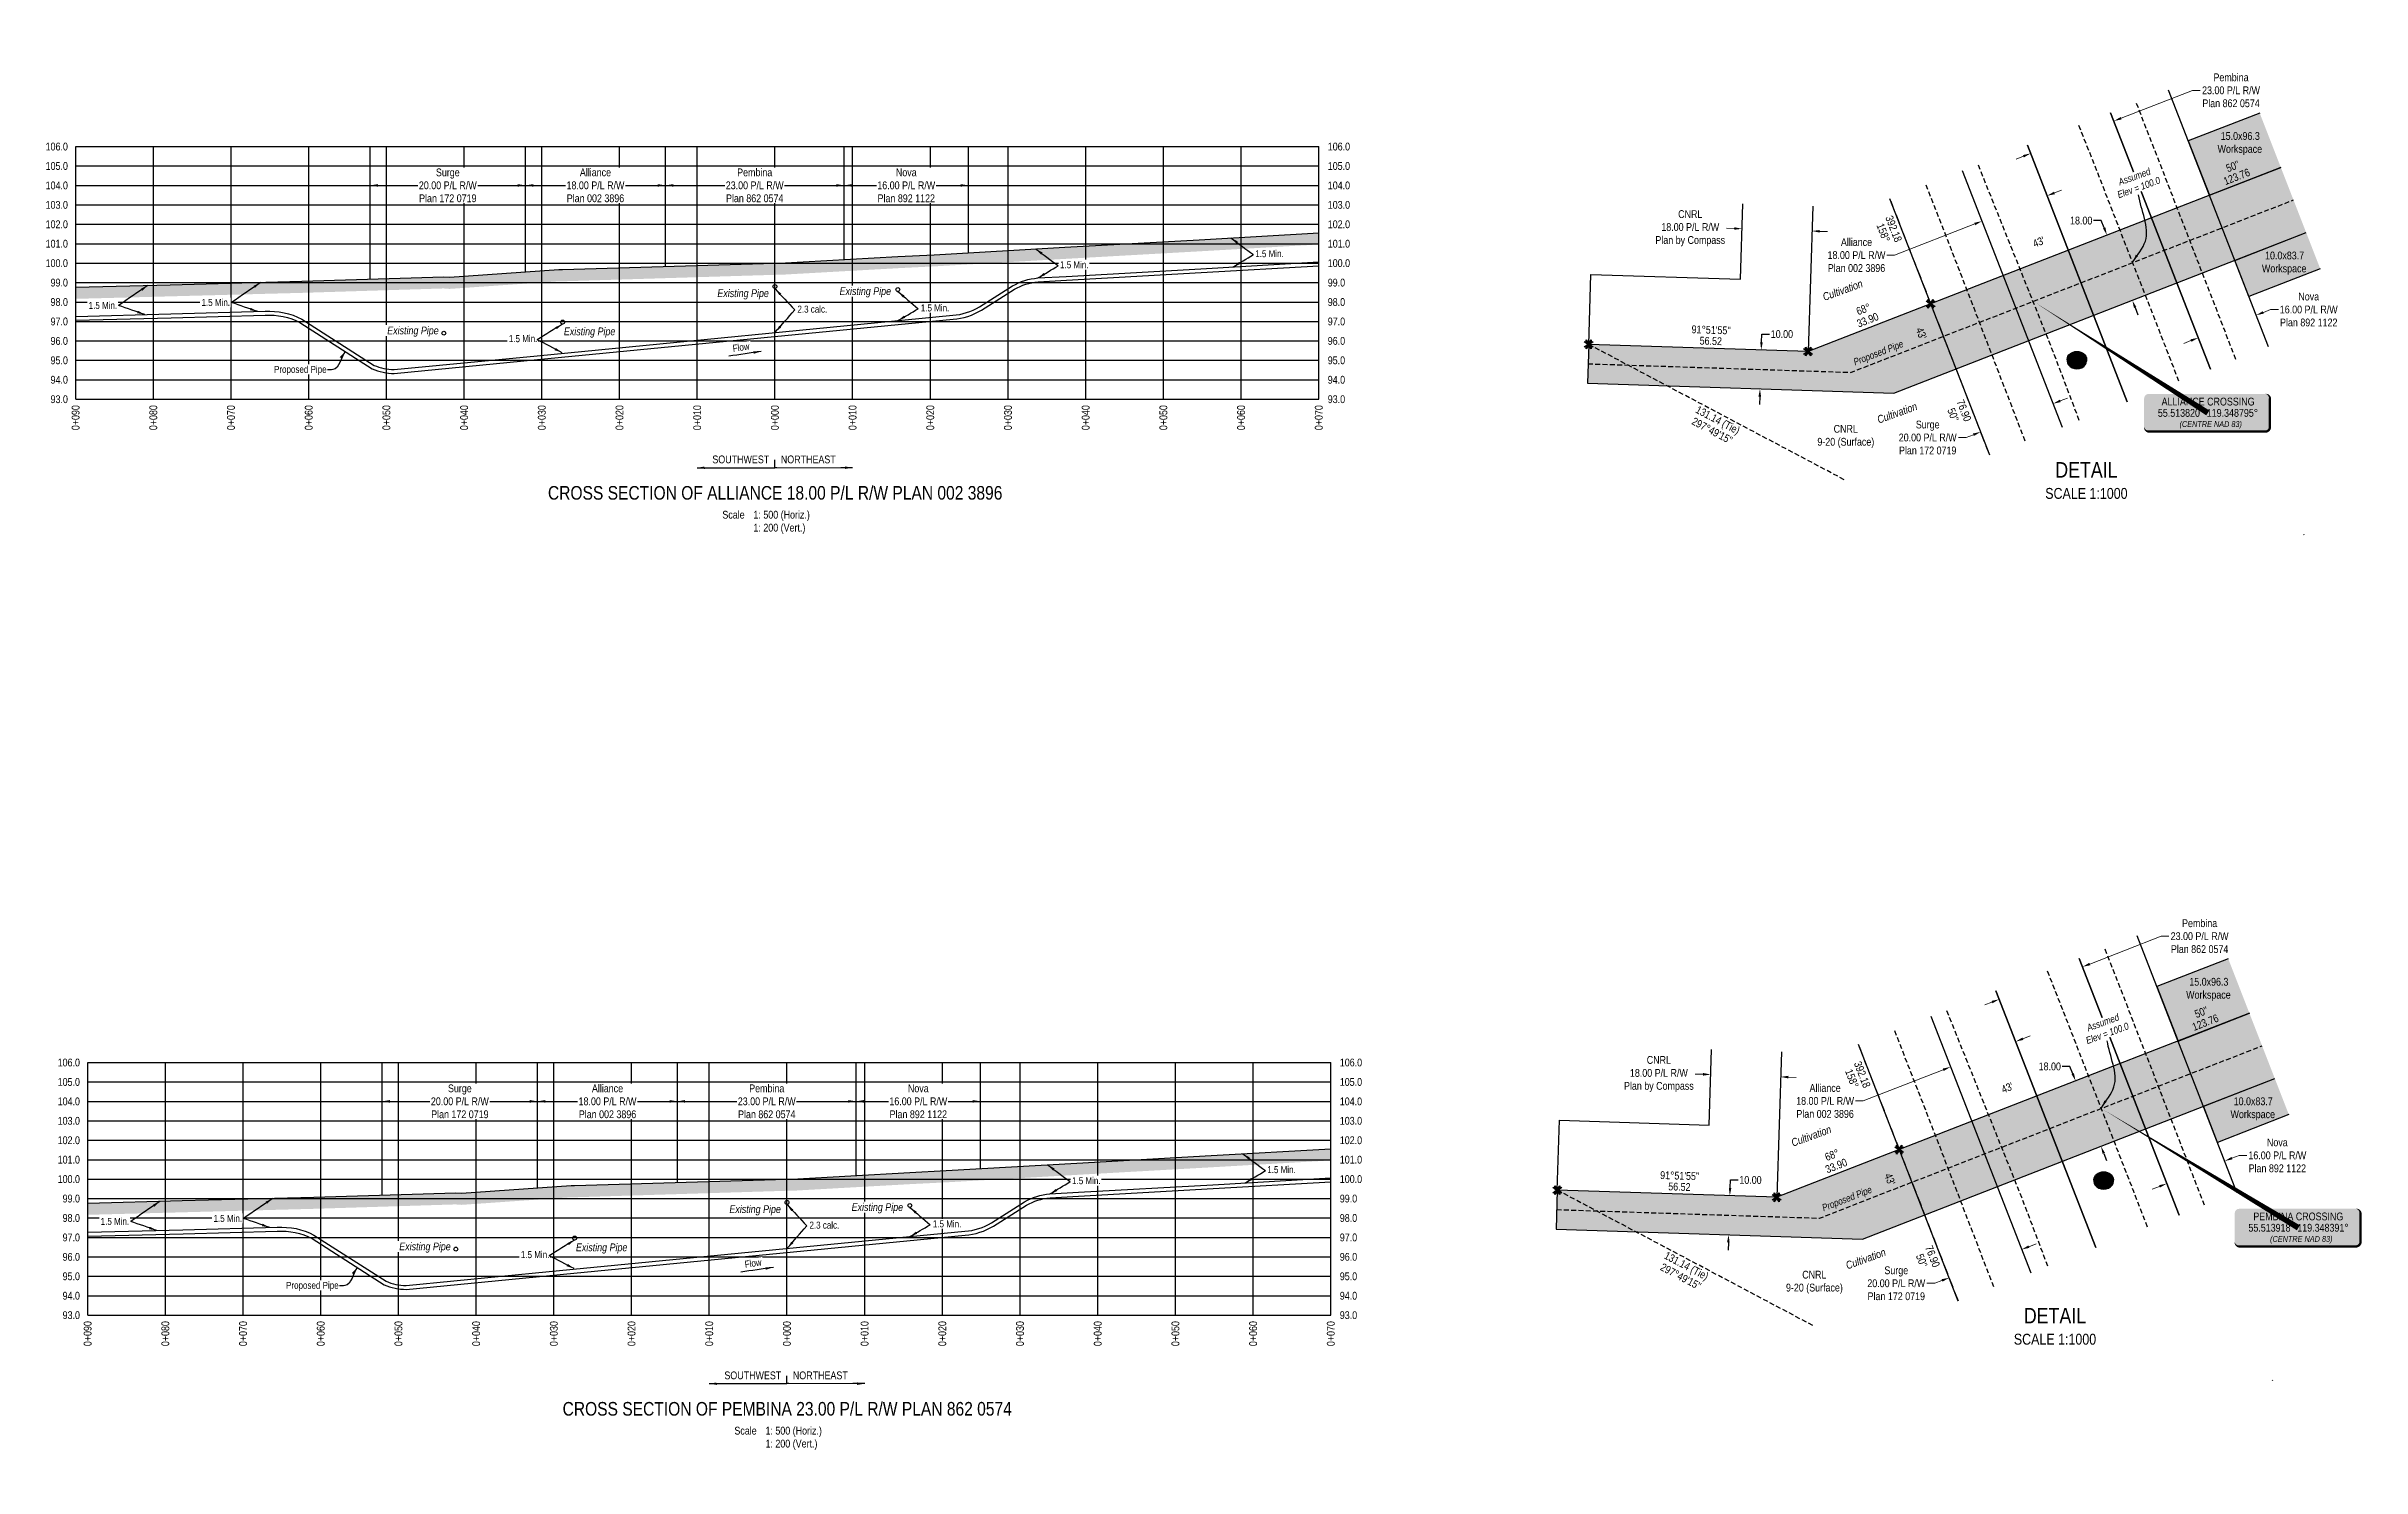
# Model space of a CAD drawing. Extents: x 348563 to 356787, y 6145683 to 6156014.
# Drawn here: x 349230 to 352209, y 6148346 to 6150174 of the extents above; entities that cross this region are included whole.
import ezdxf
from ezdxf.enums import TextEntityAlignment as Align

# ---------------------------------------------------------------- set-up
doc = ezdxf.new("R2010")
doc.units = 0
doc.header["$LTSCALE"] = 5
doc.header["$PDMODE"] = 34
doc.header["$PDSIZE"] = 0.03
for name, pattern in [('foc-ACCESSROAD', [3.75, 2.5, -1.25]), ('foc-TIELINE', [1.875, 1.25, -0.625]), ('foc-TOPO', [1, 0.2, -0.8]), ('UG_PIPE', [1.875, 1.25, -0.625])]:
    doc.linetypes.add(name, pattern=pattern)
doc.layers.get('Defpoints').update_dxf_attribs({"color": 9})
for name, color, linetype in [('AS-PIPE-UG', 44, 'UG_PIPE'), ('C-RW', 13, 'Continuous'), ('C-WS', 13, 'foc-ACCESSROAD'), ('CG-NOTES', 7, 'Continuous'), ('DETAIL-T', 7, 'Continuous'), ('F-RW', 190, 'Continuous'), ('L-BD', 7, 'Continuous'), ('L-DETAIL-T', 3, 'Continuous'), ('L-MON', 1, 'Continuous'), ('L-TIE', 7, 'foc-TIELINE'), ('P-CROSSINGS', 250, 'Continuous'), ('P-CROSSINGS-GRID', 8, 'Continuous'), ('P-CROSSINGS-GROUND', 48, 'foc-TOPO'), ('P-CROSSINGS-LINE', 3, 'Continuous'), ('P-PROPOSED', 10, 'Continuous'), ('P-PROPOSED-H', 21, 'Continuous'), ('P-TEMP-BLUE', 146, 'Continuous'), ('P-TEMP-BLUE-T', 146, 'Continuous'), ('P-TXT', 4, 'Continuous'), ('S-T7', 7, 'Continuous')]:
    doc.layers.add(name, color=color, linetype=linetype)
for name, color, linetype, lineweight in [('C-RW-T', 13, 'Continuous', 9), ('C-WS-T', 13, 'Continuous', 9), ('F-RW-T', 190, 'Continuous', 9), ('T-TEXT', 48, 'Continuous', 18)]:
    doc.layers.add(name, color=color, linetype=linetype, lineweight=lineweight)
doc.layers.add('P-TEMP-BLUE-H', color=7, linetype='Continuous', true_color=0x99e6ff)
doc.styles.add('140', font='ARIALN.TTF', dxfattribs={"height": 15})
doc.styles.add('175L', font='ARIALN.TTF', dxfattribs={"height": 20})
doc.styles.add('80', font='ARIALN.TTF', dxfattribs={"height": 10})
doc.styles.add('80CG', font='ARIALN.TTF', dxfattribs={"height": 10})
doc.styles.add('80L', font='ARIALN.TTF', dxfattribs={"height": 10})
doc.styles.add('80LS', font='ARIALNI.TTF', dxfattribs={"height": 10})
doc.styles.add('Crossing', font='ARIALN.TTF', dxfattribs={"height": 10})
doc.dimstyles.new('Compass 5 000', dxfattribs={"dimscale": 5, "dimtxt": 9, "dimasz": 2, "dimexe": 0.2, "dimexo": 0.0625, "dimgap": 0.5, "dimtad": 0, "dimtih": 1, "dimtoh": 1, "dimzin": 0, "dimdsep": 46, "dimtxsty": '80CG', "dimcen": 0.1, "dimse1": 1, "dimse2": 1, "dimclrd": 256, "dimclrt": 256, "dimaunit": 1, "dimadec": 4, "dimazin": 0, "dimtfac": 0.06, "dimtofl": 0, "dimtmove": 0, "dimatfit": 1, "dimfxl": 0.2, "dimtolj": 1, "dimtzin": 0, "dimlwd": -1, "dimarcsym": 0})

msp = doc.modelspace()

# ---------------------------------------------------------------- texts
at = {"style": '80'}
for s, p in [('0+090', (349267.77, 6149712.063)), ('0+080', (349367.745, 6149712.063)), ('0+070', (349467.719, 6149712.063)), ('0+060', (349567.693, 6149712.063)), ('0+050', (349667.668, 6149712.063)), ('0+040', (349767.642, 6149712.063)), ('0+030', (349867.616, 6149712.063)), ('0+020', (349967.591, 6149712.063)), ('0+010', (350067.565, 6149712.063)), ('0+000', (350167.539, 6149712.063)), ('0+010', (350267.514, 6149712.063)), ('0+020', (350367.488, 6149712.063)), ('0+030', (350467.462, 6149712.063)), ('0+040', (350567.437, 6149712.063)), ('0+050', (350667.411, 6149712.063)), ('0+060', (350767.385, 6149712.063)), ('0+070', (350867.36, 6149712.063)), ('0+090', (349283.256, 6148534.097)), ('0+080', (349383.23, 6148534.097)), ('0+070', (349483.204, 6148534.097)), ('0+060', (349583.179, 6148534.097)), ('0+050', (349683.153, 6148534.097)), ('0+040', (349783.127, 6148534.097)), ('0+030', (349883.102, 6148534.097)), ('0+020', (349983.076, 6148534.097)), ('0+010', (350083.05, 6148534.097)), ('0+000', (350183.025, 6148534.097)), ('0+010', (350282.999, 6148534.097)), ('0+020', (350382.973, 6148534.097)), ('0+030', (350482.948, 6148534.097)), ('0+040', (350582.922, 6148534.097)), ('0+050', (350682.896, 6148534.097)), ('0+060', (350782.871, 6148534.097)), ('0+070', (350882.845, 6148534.097))]:
    msp.add_text(s, height=9.9974, rotation=90, dxfattribs=at).set_placement(p, align=Align.MIDDLE_RIGHT)
at = {"layer": 'DETAIL-T', "char_height": 9.99743, "attachment_point": 1, "style": '80L'}
for insert in [(350099.988, 6149576.176), (350115.473, 6148398.209)]:
    msp.add_mtext_dynamic_manual_height_columns('Scale^I1: 500 (Horiz.)\\P^I1: 200 (Vert.)', width=217.1051, gutter_width=45, heights=[0], dxfattribs=dict(at, insert=insert))
at = {"layer": 'L-BD', "style": '80L'}
for s, height, rotation, p in [('123.76', 9.9974, 21.2692, (352048.518, 6150005.924)), ("50''", 9.9974, 21.2692, (352043.35, 6150019.2)), ('392.18', 9.9974, 291.2692, (351607.184, 6149938.907)), ('158°', 9.9974, 291.2692, (351593.908, 6149933.739)), ("43'", 9.9974, 21.2692, (351793.66, 6149922.005)), ('68°', 9.9974, 21.2692, (351568.188, 6149835.577)), ('33.90', 9.9974, 21.2692, (351573.628, 6149821.603)), ("91°51'55''", 9.9974, 358.1344, (351372.287, 6149808.863)), ("43'", 9.9974, 291.2692, (351642.705, 6149804.422)), ('56.52', 9.9974, 358.1344, (351371.823, 6149794.624)), ('76.90', 9.9974, 291.2692, (351697.668, 6149705.123)), ("297°49'15''", 9.99743, 332.1074, (351373.651, 6149679.233)), ('131.14 (Tie)', 9.99743, 332.1074, (351380.316, 6149691.825)), ("50''", 9.9974, 291.2692, (351683.694, 6149699.684)), ("50''", 9.9974, 21.2692, (352002.934, 6148931.457)), ('123.76', 9.9974, 21.2692, (352008.102, 6148918.181)), ('158°', 9.9974, 291.2692, (351553.492, 6148845.997)), ('392.18', 9.9974, 291.2692, (351566.768, 6148851.164)), ("43'", 9.9974, 21.2692, (351753.244, 6148834.262)), ('68°', 9.9974, 21.2692, (351527.772, 6148747.834)), ('33.90', 9.9974, 21.2692, (351533.212, 6148733.86)), ("91°51'55''", 9.9974, 358.1344, (351331.871, 6148721.12)), ('56.52', 9.9974, 358.1344, (351331.407, 6148706.882)), ("43'", 9.9974, 291.2692, (351602.289, 6148716.679)), ('131.14 (Tie)', 9.99743, 332.1074, (351339.9, 6148604.082)), ("50''", 9.9974, 291.2692, (351643.278, 6148611.941)), ('76.90', 9.9974, 291.2692, (351657.253, 6148617.381)), ("297°49'15''", 9.99743, 332.1074, (351333.236, 6148591.491))]:
    msp.add_text(s, height=height, rotation=rotation, dxfattribs=at).set_placement(p, align=Align.MIDDLE)
at = {"layer": 'L-DETAIL-T', "char_height": 17.49551, "attachment_point": 2, "rotation": 0, "style": '140'}
for s, insert, width in [('CROSS SECTION OF ALLIANCE 18.00 P/L R/W PLAN 002 3896', (350167.907, 6149608.041), 634.07546), ('CROSS SECTION OF PEMBINA 23.00 P/L R/W PLAN 862 0574', (350183.392, 6148430.075), 623.18918)]:
    msp.add_mtext(s, dxfattribs=dict(at, insert=insert, width=width))
at = {"layer": 'P-TEMP-BLUE-T', "char_height": 9.99484, "attachment_point": 1, "style": '80L'}
for s, insert in [('\\pi4.6036;15.0x96.3\\P\\pi0.56063;Workspace', (352023.342, 6150063.229)), ('\\pi4.6036;10.0x83.7\\P\\pi0.56063;Workspace', (352080.409, 6149909.537)), ('\\pi4.6036;15.0x96.3\\P\\pi0.56063;Workspace', (351982.926, 6148975.486)), ('\\pi4.6036;10.0x83.7\\P\\pi0.56063;Workspace', (352039.994, 6148821.794))]:
    msp.add_mtext_dynamic_manual_height_columns(s, width=57.73597, gutter_width=50, heights=[0], dxfattribs=dict(at, insert=insert))
at = {"layer": 'S-T7', "style": '80'}
for s, p in [('106.0', (349257.86, 6150044.646)), ('105.0', (349257.86, 6150019.653)), ('104.0', (349257.86, 6149994.659)), ('103.0', (349257.86, 6149969.665)), ('102.0', (349257.86, 6149944.672)), ('101.0', (349257.86, 6149919.678)), ('100.0', (349257.86, 6149894.685)), ('99.0', (349257.86, 6149869.691)), ('98.0', (349257.86, 6149844.697)), ('97.0', (349257.86, 6149819.704)), ('96.0', (349257.86, 6149794.71)), ('95.0', (349257.86, 6149769.717)), ('94.0', (349257.86, 6149744.723)), ('93.0', (349257.86, 6149719.73)), ('106.0', (349273.345, 6148866.68)), ('105.0', (349273.345, 6148841.686)), ('104.0', (349273.345, 6148816.692)), ('103.0', (349273.345, 6148791.699)), ('102.0', (349273.345, 6148766.705)), ('101.0', (349273.345, 6148741.712)), ('100.0', (349273.345, 6148716.718)), ('99.0', (349273.345, 6148691.725)), ('98.0', (349273.345, 6148666.731)), ('97.0', (349273.345, 6148641.737)), ('96.0', (349273.345, 6148616.744)), ('95.0', (349273.345, 6148591.75)), ('94.0', (349273.345, 6148566.757)), ('93.0', (349273.345, 6148541.763))]:
    msp.add_text(s, height=9.9974, dxfattribs=at).set_placement(p, align=Align.MIDDLE_RIGHT)
for s, p in [('106.0', (350878.974, 6150044.646)), ('105.0', (350878.974, 6150019.653)), ('104.0', (350878.974, 6149994.659)), ('103.0', (350878.974, 6149969.665)), ('102.0', (350878.974, 6149944.672)), ('101.0', (350878.974, 6149919.678)), ('100.0', (350878.974, 6149894.685)), ('99.0', (350878.974, 6149869.691)), ('98.0', (350878.974, 6149844.697)), ('97.0', (350878.974, 6149819.704)), ('96.0', (350878.974, 6149794.71)), ('95.0', (350878.974, 6149769.717)), ('94.0', (350878.974, 6149744.723)), ('93.0', (350878.974, 6149719.73)), ('106.0', (350894.46, 6148866.68)), ('105.0', (350894.46, 6148841.686)), ('104.0', (350894.46, 6148816.692)), ('103.0', (350894.46, 6148791.699)), ('102.0', (350894.46, 6148766.705)), ('101.0', (350894.46, 6148741.712)), ('100.0', (350894.46, 6148716.718)), ('99.0', (350894.46, 6148691.725)), ('98.0', (350894.46, 6148666.731)), ('97.0', (350894.46, 6148641.737)), ('96.0', (350894.46, 6148616.744)), ('95.0', (350894.46, 6148591.75)), ('94.0', (350894.46, 6148566.757)), ('93.0', (350894.46, 6148541.763))]:
    msp.add_text(s, height=9.9974, dxfattribs=at).set_placement(p, align=Align.MIDDLE_LEFT)
at = {"layer": 'T-TEXT', "style": '80LS'}
for p in [(351541.468, 6149859.973), (351501.052, 6148772.231)]:
    msp.add_text('Cultivation', height=9.99496, rotation=20, dxfattribs=at).set_placement(p, align=Align.MIDDLE_CENTER)
at = {"layer": 'T-TEXT', "char_height": 8.99769, "attachment_point": 1, "rotation": 21.269224, "style": '80L'}
for insert in [(351546.81, 6149768.457), (351506.394, 6148680.714)]:
    msp.add_mtext_dynamic_manual_height_columns('\\pi7.9587;{\\fArial Narrow|b0|i1|c0|p34;Proposed Pipe}', width=82.78026, gutter_width=45, heights=[0], dxfattribs=dict(at, insert=insert))

# ---------------------------------------------------------------- blocks, each defined once
blk = doc.blocks.new('*D641')
at = {"layer": 'Defpoints', "color": 0, "transparency": 16777216}
for p in [(350256.6, 6149999), (350416.6, 6149999), (350416.6, 6149994.7)]:
    blk.add_point(p, dxfattribs=at)
at = {"layer": 'F-RW-T', "transparency": 16777216}
for p, q in [((350266.6, 6149994.7), (350297.5, 6149994.7)), ((350406.6, 6149994.7), (350375.7, 6149994.7))]:
    blk.add_line(p, q, dxfattribs=at)
for points in [[(350266.6, 6149996.3), (350266.6, 6149993), (350256.6, 6149994.7)], [(350406.6, 6149996.3), (350406.6, 6149993), (350416.6, 6149994.7)]]:
    blk.add_solid(points, dxfattribs=at)
at = {"layer": 'F-RW-T', "transparency": 16777216, "insert": (350336.6, 6149994.7), "char_height": 10, "attachment_point": 5, "style": '80CG', "bg_fill": 3, "box_fill_scale": 1.1, "bg_fill_color": 256, "bg_fill_true_color": 13158600, "bg_fill_transparency": 0}
blk.add_mtext('\\A1;Nova\\P16.00 P/L R/W\\PPlan 892 1122', dxfattribs=at)
blk = doc.blocks.new('*D642')
at = {"layer": 'Defpoints', "color": 0, "transparency": 16777216}
for p in [(350026.7, 6149994.7), (350256.6, 6149994.7), (350256.6, 6149994.7)]:
    blk.add_point(p, dxfattribs=at)
at = {"layer": 'F-RW-T', "transparency": 16777216}
for p, q in [((350036.7, 6149994.7), (350102.1, 6149994.7)), ((350246.6, 6149994.7), (350181.2, 6149994.7))]:
    blk.add_line(p, q, dxfattribs=at)
for points in [[(350036.7, 6149996.3), (350036.7, 6149993), (350026.7, 6149994.7)], [(350246.6, 6149996.3), (350246.6, 6149993), (350256.6, 6149994.7)]]:
    blk.add_solid(points, dxfattribs=at)
at = {"layer": 'F-RW-T', "transparency": 16777216, "insert": (350141.6, 6149994.7), "char_height": 10, "attachment_point": 5, "style": '80CG', "bg_fill": 3, "box_fill_scale": 1.1, "bg_fill_color": 256, "bg_fill_true_color": 13158600, "bg_fill_transparency": 0}
blk.add_mtext('\\A1;Pembina\\P23.00 P/L R/W\\PPlan 862 0574', dxfattribs=at)
blk = doc.blocks.new('*D643')
at = {"layer": 'Defpoints', "color": 0, "transparency": 16777216}
for p in [(349846.7, 6149994.7), (350026.7, 6149994.7), (350026.7, 6149994.7)]:
    blk.add_point(p, dxfattribs=at)
at = {"layer": 'F-RW-T', "transparency": 16777216}
for p, q in [((349856.7, 6149994.7), (349897.6, 6149994.7)), ((350016.7, 6149994.7), (349975.8, 6149994.7))]:
    blk.add_line(p, q, dxfattribs=at)
for points in [[(349856.7, 6149996.3), (349856.7, 6149993), (349846.7, 6149994.7)], [(350016.7, 6149996.3), (350016.7, 6149993), (350026.7, 6149994.7)]]:
    blk.add_solid(points, dxfattribs=at)
at = {"layer": 'F-RW-T', "transparency": 16777216, "insert": (349936.7, 6149994.7), "char_height": 10, "attachment_point": 5, "style": '80CG', "bg_fill": 3, "box_fill_scale": 1.1, "bg_fill_color": 256, "bg_fill_true_color": 13158600, "bg_fill_transparency": 0}
blk.add_mtext('\\A1;Alliance\\P18.00 P/L R/W\\PPlan 002 3896', dxfattribs=at)
blk = doc.blocks.new('*D644')
at = {"layer": 'Defpoints', "color": 0, "transparency": 16777216}
for p in [(350272.1, 6148821), (350432, 6148821), (350432, 6148816.7)]:
    blk.add_point(p, dxfattribs=at)
at = {"layer": 'F-RW-T', "transparency": 16777216}
for p, q in [((350282.1, 6148816.7), (350313, 6148816.7)), ((350422, 6148816.7), (350391.2, 6148816.7))]:
    blk.add_line(p, q, dxfattribs=at)
for points in [[(350282.1, 6148818.4), (350282.1, 6148815), (350272.1, 6148816.7)], [(350422, 6148818.4), (350422, 6148815), (350432, 6148816.7)]]:
    blk.add_solid(points, dxfattribs=at)
at = {"layer": 'F-RW-T', "transparency": 16777216, "insert": (350352.1, 6148816.7), "char_height": 10, "attachment_point": 5, "style": '80CG', "bg_fill": 3, "box_fill_scale": 1.1, "bg_fill_color": 256, "bg_fill_true_color": 13158600, "bg_fill_transparency": 0}
blk.add_mtext('\\A1;Nova\\P16.00 P/L R/W\\PPlan 892 1122', dxfattribs=at)
blk = doc.blocks.new('*D645')
at = {"layer": 'Defpoints', "color": 0, "transparency": 16777216}
for p in [(350042.1, 6148816.7), (350272.1, 6148816.7), (350272.1, 6148816.7)]:
    blk.add_point(p, dxfattribs=at)
at = {"layer": 'F-RW-T', "transparency": 16777216}
for p, q in [((350052.1, 6148816.7), (350117.6, 6148816.7)), ((350262.1, 6148816.7), (350196.7, 6148816.7))]:
    blk.add_line(p, q, dxfattribs=at)
for points in [[(350052.1, 6148818.4), (350052.1, 6148815), (350042.1, 6148816.7)], [(350262.1, 6148818.4), (350262.1, 6148815), (350272.1, 6148816.7)]]:
    blk.add_solid(points, dxfattribs=at)
at = {"layer": 'F-RW-T', "transparency": 16777216, "insert": (350157.1, 6148816.7), "char_height": 10, "attachment_point": 5, "style": '80CG', "bg_fill": 3, "box_fill_scale": 1.1, "bg_fill_color": 256, "bg_fill_true_color": 13158600, "bg_fill_transparency": 0}
blk.add_mtext('\\A1;Pembina\\P23.00 P/L R/W\\PPlan 862 0574', dxfattribs=at)
blk = doc.blocks.new('*D646')
at = {"layer": 'Defpoints', "color": 0, "transparency": 16777216}
for p in [(349862.2, 6148816.7), (350042.1, 6148816.7), (350042.1, 6148816.7)]:
    blk.add_point(p, dxfattribs=at)
at = {"layer": 'F-RW-T', "transparency": 16777216}
for p, q in [((349872.2, 6148816.7), (349913.1, 6148816.7)), ((350032.1, 6148816.7), (349991.3, 6148816.7))]:
    blk.add_line(p, q, dxfattribs=at)
for points in [[(349872.2, 6148818.4), (349872.2, 6148815), (349862.2, 6148816.7)], [(350032.1, 6148818.4), (350032.1, 6148815), (350042.1, 6148816.7)]]:
    blk.add_solid(points, dxfattribs=at)
at = {"layer": 'F-RW-T', "transparency": 16777216, "insert": (349952.2, 6148816.7), "char_height": 10, "attachment_point": 5, "style": '80CG', "bg_fill": 3, "box_fill_scale": 1.1, "bg_fill_color": 256, "bg_fill_true_color": 13158600, "bg_fill_transparency": 0}
blk.add_mtext('\\A1;Alliance\\P18.00 P/L R/W\\PPlan 002 3896', dxfattribs=at)
blk = doc.blocks.new('*D702')
at = {"layer": 'Defpoints', "color": 0, "transparency": 16777216}
for p in [(349646.8, 6149994.7), (349646.8, 6149994.7), (349846.7, 6149994.7)]:
    blk.add_point(p, dxfattribs=at)
at = {"layer": 'F-RW-T', "transparency": 16777216}
for p, q in [((349656.8, 6149994.7), (349707.2, 6149994.7)), ((349836.7, 6149994.7), (349786.3, 6149994.7))]:
    blk.add_line(p, q, dxfattribs=at)
for points in [[(349656.8, 6149996.3), (349656.8, 6149993), (349646.8, 6149994.7)], [(349836.7, 6149996.3), (349836.7, 6149993), (349846.7, 6149994.7)]]:
    blk.add_solid(points, dxfattribs=at)
at = {"layer": 'F-RW-T', "transparency": 16777216, "insert": (349746.7, 6149994.7), "char_height": 10, "attachment_point": 5, "style": '80CG', "bg_fill": 3, "box_fill_scale": 1.1, "bg_fill_color": 256, "bg_fill_true_color": 13158600, "bg_fill_transparency": 0}
blk.add_mtext('\\A1;Surge\\P20.00 P/L R/W\\PPlan 172 0719', dxfattribs=at)
blk = doc.blocks.new('*D703')
at = {"layer": 'Defpoints', "color": 0, "transparency": 16777216}
for p in [(349662.2, 6148816.7), (349662.2, 6148816.7), (349862.2, 6148816.7)]:
    blk.add_point(p, dxfattribs=at)
at = {"layer": 'F-RW-T', "transparency": 16777216}
for p, q in [((349672.2, 6148816.7), (349722.7, 6148816.7)), ((349852.2, 6148816.7), (349801.8, 6148816.7))]:
    blk.add_line(p, q, dxfattribs=at)
for points in [[(349672.2, 6148818.4), (349672.2, 6148815), (349662.2, 6148816.7)], [(349852.2, 6148818.4), (349852.2, 6148815), (349862.2, 6148816.7)]]:
    blk.add_solid(points, dxfattribs=at)
at = {"layer": 'F-RW-T', "transparency": 16777216, "insert": (349762.2, 6148816.7), "char_height": 10, "attachment_point": 5, "style": '80CG', "bg_fill": 3, "box_fill_scale": 1.1, "bg_fill_color": 256, "bg_fill_true_color": 13158600, "bg_fill_transparency": 0}
blk.add_mtext('\\A1;Surge\\P20.00 P/L R/W\\PPlan 172 0719', dxfattribs=at)
blk = doc.blocks.new('*D650')
at = {"layer": 'C-RW-T', "transparency": 16777216}
for p, q in [((351402.1, 6149939.2), (351392.1, 6149939.6)), ((351512, 6149935.6), (351522, 6149935.3))]:
    blk.add_line(p, q, dxfattribs=at)
for points in [[(351402.2, 6149940.9), (351402.1, 6149937.6), (351412.1, 6149938.9)], [(351512.1, 6149937.3), (351512, 6149934), (351502, 6149936)]]:
    blk.add_solid(points, dxfattribs=at)
at = {"layer": 'Defpoints', "color": 0, "transparency": 16777216}
for p in [(351412.1, 6149938.9), (351412.3, 6149942.6), (351502.2, 6149939.6)]:
    blk.add_point(p, dxfattribs=at)
at = {"layer": 'C-RW-T', "transparency": 16777216, "insert": (351345.4, 6149939.6), "char_height": 10, "attachment_point": 5, "style": '80CG'}
blk.add_mtext('\\A1;CNRL\\P18.00 P/L R/W\\PPlan by Compass', dxfattribs=at)
blk = doc.blocks.new('*D651')
at = {"layer": 'Defpoints', "color": 0, "transparency": 16777216}
for p in [(351719.1, 6149677.7), (351907.3, 6149469.6), (351814.2, 6149433.4)]:
    blk.add_point(p, dxfattribs=at)
at = {"layer": 'F-RW-T', "transparency": 16777216}
for p, q in [((351821.5, 6149717.6), (351830.9, 6149721.2)), ((351700.4, 6149670.4), (351690.4, 6149670.4)), ((351709.8, 6149674.1), (351700.4, 6149670.4))]:
    blk.add_line(p, q, dxfattribs=at)
for points in [[(351820.9, 6149719.1), (351822.1, 6149716), (351812.2, 6149713.9)], [(351709.2, 6149675.6), (351710.4, 6149672.5), (351719.1, 6149677.7)]]:
    blk.add_solid(points, dxfattribs=at)
at = {"layer": 'F-RW-T', "transparency": 16777216, "insert": (351650.9, 6149670.4), "char_height": 10, "attachment_point": 5, "style": '80CG'}
blk.add_mtext('\\A1;Surge\\P20.00 P/L R/W\\PPlan 172 0719', dxfattribs=at)
blk = doc.blocks.new('*D652')
at = {"layer": 'Defpoints', "color": 0, "transparency": 16777216}
for p in [(351804.5, 6149981.3), (351944.8, 6149621), (351861, 6149588.4)]:
    blk.add_point(p, dxfattribs=at)
at = {"layer": 'F-RW-T', "transparency": 16777216}
for p, q in [((351813.9, 6149985), (351823.2, 6149988.6)), ((351711.4, 6149945.1), (351608.4, 6149905)), ((351608.4, 6149905), (351598.4, 6149905))]:
    blk.add_line(p, q, dxfattribs=at)
for points in [[(351813.3, 6149986.5), (351814.5, 6149983.4), (351804.5, 6149981.3)], [(351710.8, 6149946.6), (351712, 6149943.5), (351720.7, 6149948.7)]]:
    blk.add_solid(points, dxfattribs=at)
at = {"layer": 'F-RW-T', "transparency": 16777216, "insert": (351559.3, 6149905), "char_height": 10, "attachment_point": 5, "style": '80CG'}
blk.add_mtext('\\A1;Alliance\\P18.00 P/L R/W\\PPlan 002 3896', dxfattribs=at)
blk = doc.blocks.new('*D653')
at = {"layer": 'Defpoints', "color": 0, "transparency": 16777216}
for p in [(351890.5, 6150077.5), (352055.4, 6149653.8), (351948.3, 6149612.1)]:
    blk.add_point(p, dxfattribs=at)
at = {"layer": 'F-RW-T', "transparency": 16777216}
for p, q in [((351899.8, 6150081.1), (351991.7, 6150116.9)), ((351991.7, 6150116.9), (352001.7, 6150116.9)), ((351774, 6150032.1), (351764.7, 6150028.5))]:
    blk.add_line(p, q, dxfattribs=at)
for points in [[(351899.2, 6150082.6), (351900.4, 6150079.5), (351890.5, 6150077.5)], [(351773.4, 6150033.7), (351774.6, 6150030.6), (351783.4, 6150035.8)]]:
    blk.add_solid(points, dxfattribs=at)
at = {"layer": 'F-RW-T', "transparency": 16777216, "insert": (352041.2, 6150116.9), "char_height": 10, "attachment_point": 5, "style": '80CG'}
blk.add_mtext('\\A1;Pembina\\P23.00 P/L R/W\\PPlan 862 0574', dxfattribs=at)
blk = doc.blocks.new('*D654')
at = {"layer": 'Defpoints', "color": 0, "transparency": 16777216}
for p in [(352073.5, 6149827.7), (352108.3, 6149738.3), (352033.8, 6149709.3)]:
    blk.add_point(p, dxfattribs=at)
at = {"layer": 'F-RW-T', "transparency": 16777216}
for p, q in [((352082.8, 6149831.4), (352092.1, 6149835)), ((352092.1, 6149835), (352102.1, 6149835)), ((351989.6, 6149795.1), (351980.3, 6149791.5))]:
    blk.add_line(p, q, dxfattribs=at)
for points in [[(352082.2, 6149832.9), (352083.4, 6149829.8), (352073.5, 6149827.7)], [(351989, 6149796.7), (351990.3, 6149793.5), (351999, 6149798.7)]]:
    blk.add_solid(points, dxfattribs=at)
at = {"layer": 'F-RW-T', "transparency": 16777216, "insert": (352141.2, 6149835), "char_height": 10, "attachment_point": 5, "style": '80CG'}
blk.add_mtext('\\A1;Nova\\P16.00 P/L R/W\\PPlan 892 1122', dxfattribs=at)
blk = doc.blocks.new('TEMP')
h = blk.add_hatch(color=255)
h.dxf.hatch_style = 1
h.paths.add_polyline_path([(0, 0.25), (-0.67, 1.15), (-0.67, 0.67), (-1.15, 0.67), (-0.25, 0), (-1.15, -0.67), (-0.67, -0.67), (-0.67, -1.15), (0, -0.25), (0.67, -1.15), (0.67, -0.67), (1.15, -0.67), (0.25, 0), (1.15, 0.67), (0.67, 0.67), (0.67, 1.15)])
h.paths.add_polyline_path([(0.57, 0.85), (0.57, 0.57), (0.85, 0.57), (0.08, 0), (0.85, -0.57), (0.57, -0.57), (0.57, -0.85), (0, -0.08), (-0.57, -0.85), (-0.57, -0.57), (-0.85, -0.57), (-0.08, 0), (-0.85, 0.57), (-0.57, 0.57), (-0.57, 0.85), (0, 0.08)], flags=16)
h = blk.add_hatch(color=1)
h.dxf.hatch_style = 1
h.paths.add_polyline_path([(0, 0.08), (-0.57, 0.85), (-0.57, 0.57), (-0.85, 0.57), (-0.08, 0), (-0.85, -0.57), (-0.57, -0.57), (-0.57, -0.85), (0, -0.08), (0.57, -0.85), (0.57, -0.57), (0.85, -0.57), (0.08, 0), (0.85, 0.57), (0.57, 0.57), (0.57, 0.85)])
at = {"color": 1}
for p, q in [((-0.08, 0), (0.08, 0)), ((0, 0.08), (0, -0.08))]:
    blk.add_line(p, q, dxfattribs=at)
at = {"color": 255, "flags": 128}
blk.add_lwpolyline([(-0.25, 0), (-1.15, 0.67), (-0.67, 0.67), (-0.67, 1.15), (0, 0.25), (0.67, 1.15), (0.67, 0.67), (1.15, 0.67), (0.25, 0), (1.15, -0.67), (0.67, -0.67), (0.67, -1.15), (0, -0.25), (-0.67, -1.15), (-0.67, -0.67), (-1.15, -0.67)], close=True, dxfattribs=at)
at = {"color": 1, "flags": 128}
blk.add_lwpolyline([(-0.08, 0), (-0.85, 0.57), (-0.57, 0.57), (-0.57, 0.85), (0, 0.08), (0.57, 0.85), (0.57, 0.57), (0.85, 0.57), (0.08, 0), (0.85, -0.57), (0.57, -0.57), (0.57, -0.85), (0, -0.08), (-0.57, -0.85), (-0.57, -0.57), (-0.85, -0.57)], close=True, dxfattribs=at)
blk = doc.blocks.new('*D655')
at = {"layer": 'Defpoints', "color": 0, "transparency": 16777216}
for p in [(351433.5, 6149783.1), (351436.7, 6149783), (351431.9, 6149733.2)]:
    blk.add_point(p, dxfattribs=at)
at = {"layer": 'P-TXT', "transparency": 16777216}
for p, q in [((351437.1, 6149793), (351437.4, 6149803.4)), ((351437.4, 6149803.4), (351447.4, 6149803.4)), ((351434.8, 6149723.1), (351434.5, 6149713.1))]:
    blk.add_line(p, q, dxfattribs=at)
for points in [[(351435.4, 6149793.1), (351438.7, 6149792.9), (351436.7, 6149783)], [(351433.1, 6149723.1), (351436.5, 6149723), (351435.1, 6149733)]]:
    blk.add_solid(points, dxfattribs=at)
at = {"layer": 'P-TXT', "transparency": 16777216, "insert": (351463.3, 6149803.4), "char_height": 10, "attachment_point": 5, "style": '80CG'}
blk.add_mtext('\\A1;10.00', dxfattribs=at)
blk = doc.blocks.new('*D656')
at = {"layer": 'Defpoints', "color": 0, "transparency": 16777216}
for p in [(352101.7, 6150016.4), (352134.3, 6149932.6), (351914.2, 6149846.9)]:
    blk.add_point(p, dxfattribs=at)
at = {"layer": 'P-TXT', "transparency": 16777216}
for p, q in [((351874.3, 6149949.4), (351864.3, 6149949.4)), ((351877.9, 6149940.1), (351874.3, 6149949.4)), ((351917.8, 6149837.6), (351921.5, 6149828.3))]:
    blk.add_line(p, q, dxfattribs=at)
for points in [[(351879.5, 6149940.7), (351876.4, 6149939.5), (351881.6, 6149930.7)], [(351919.4, 6149838.2), (351916.3, 6149837), (351914.2, 6149846.9)]]:
    blk.add_solid(points, dxfattribs=at)
at = {"layer": 'P-TXT', "transparency": 16777216, "insert": (351848.4, 6149949.4), "char_height": 10, "attachment_point": 5, "style": '80CG'}
blk.add_mtext('\\A1;18.00', dxfattribs=at)
blk = doc.blocks.new('xing2')
h = blk.add_hatch(color=50)
h.dxf.hatch_style = 1
edge = h.paths.add_edge_path()
edge.add_ellipse((0, 0), major_axis=(-12.5, 0), ratio=0.816297, start_angle=0, end_angle=360)
h = blk.add_hatch(color=250)
h.dxf.hatch_style = 1
edge = h.paths.add_edge_path()
edge.add_ellipse((0, -2), major_axis=(-12.5, 0), ratio=0.816297, start_angle=0, end_angle=180)
edge.add_line((12.5, -2), (12.5, 0))
edge.add_ellipse((0, 0), major_axis=(-12.5, 0), ratio=0.816297, start_angle=0, end_angle=180, ccw=False)
edge.add_line((-12.5, 0), (-12.5, -2))
at = {"color": 250}
blk.add_ellipse((0, 0), major_axis=(-12.5, 0), ratio=0.816297, dxfattribs=at)
blk.add_ellipse((0, -2), major_axis=(-12.5, 0), ratio=0.816297, start_param=0, end_param=3.141593, dxfattribs=at)
at = {"color": 250, "style": 'Crossing'}
blk.add_attdef('CROSSING', text='', height=9, dxfattribs=at).set_placement((0.1, 0), align=Align.MIDDLE_CENTER)
at = {"color": 250, "style": 'Crossing', "flags": 1}
for tag, p in [('DESCRIPTION', (0.1, -25.8)), ('OWNER', (0.1, -12.5)), ('LOCATION', (0.1, -39.3)), ('DWG_REF', (0.1, -52.8))]:
    blk.add_attdef(tag, text='', height=9, dxfattribs=at).set_placement(p, align=Align.MIDDLE_CENTER)
blk = doc.blocks.new('*D659')
at = {"layer": 'C-RW-T', "transparency": 16777216}
for p, q in [((351361.7, 6148851.5), (351351.7, 6148851.8)), ((351471.6, 6148847.9), (351481.6, 6148847.6))]:
    blk.add_line(p, q, dxfattribs=at)
for points in [[(351361.8, 6148853.2), (351361.7, 6148849.8), (351371.7, 6148851.2)], [(351471.7, 6148849.6), (351471.6, 6148846.2), (351461.6, 6148848.2)]]:
    blk.add_solid(points, dxfattribs=at)
at = {"layer": 'Defpoints', "color": 0, "transparency": 16777216}
for p in [(351371.7, 6148851.2), (351371.8, 6148854.8), (351461.7, 6148851.9)]:
    blk.add_point(p, dxfattribs=at)
at = {"layer": 'C-RW-T', "transparency": 16777216, "insert": (351305, 6148851.8), "char_height": 10, "attachment_point": 5, "style": '80CG'}
blk.add_mtext('\\A1;CNRL\\P18.00 P/L R/W\\PPlan by Compass', dxfattribs=at)
blk = doc.blocks.new('*D660')
at = {"layer": 'Defpoints', "color": 0, "transparency": 16777216}
for p in [(351678.7, 6148589.9), (351866.9, 6148381.9), (351773.8, 6148345.6)]:
    blk.add_point(p, dxfattribs=at)
at = {"layer": 'F-RW-T', "transparency": 16777216}
for p, q in [((351781.1, 6148629.8), (351790.4, 6148633.5)), ((351660, 6148582.7), (351650, 6148582.7)), ((351669.3, 6148586.3), (351660, 6148582.7))]:
    blk.add_line(p, q, dxfattribs=at)
for points in [[(351780.5, 6148631.4), (351781.7, 6148628.3), (351771.8, 6148626.2)], [(351668.7, 6148587.9), (351669.9, 6148584.8), (351678.7, 6148589.9)]]:
    blk.add_solid(points, dxfattribs=at)
at = {"layer": 'F-RW-T', "transparency": 16777216, "insert": (351610.5, 6148582.7), "char_height": 10, "attachment_point": 5, "style": '80CG'}
blk.add_mtext('\\A1;Surge\\P20.00 P/L R/W\\PPlan 172 0719', dxfattribs=at)
blk = doc.blocks.new('*D661')
at = {"layer": 'Defpoints', "color": 0, "transparency": 16777216}
for p in [(351764.1, 6148893.6), (351904.4, 6148533.3), (351820.6, 6148500.7)]:
    blk.add_point(p, dxfattribs=at)
at = {"layer": 'F-RW-T', "transparency": 16777216}
for p, q in [((351773.4, 6148897.2), (351782.8, 6148900.9)), ((351671, 6148857.3), (351567.9, 6148817.2)), ((351567.9, 6148817.2), (351557.9, 6148817.2))]:
    blk.add_line(p, q, dxfattribs=at)
for points in [[(351772.8, 6148898.8), (351774, 6148895.7), (351764.1, 6148893.6)], [(351670.4, 6148858.9), (351671.6, 6148855.8), (351680.3, 6148861)]]:
    blk.add_solid(points, dxfattribs=at)
at = {"layer": 'F-RW-T', "transparency": 16777216, "insert": (351518.9, 6148817.2), "char_height": 10, "attachment_point": 5, "style": '80CG'}
blk.add_mtext('\\A1;Alliance\\P18.00 P/L R/W\\PPlan 002 3896', dxfattribs=at)
blk = doc.blocks.new('*D662')
at = {"layer": 'Defpoints', "color": 0, "transparency": 16777216}
for p in [(351850.1, 6148989.7), (352015, 6148566.1), (351907.8, 6148524.4)]:
    blk.add_point(p, dxfattribs=at)
at = {"layer": 'F-RW-T', "transparency": 16777216}
for p, q in [((351859.4, 6148993.3), (351951.3, 6149029.1)), ((351951.3, 6149029.1), (351961.3, 6149029.1)), ((351733.6, 6148944.4), (351724.3, 6148940.8))]:
    blk.add_line(p, q, dxfattribs=at)
for points in [[(351858.8, 6148994.9), (351860, 6148991.8), (351850.1, 6148989.7)], [(351733, 6148945.9), (351734.2, 6148942.8), (351742.9, 6148948)]]:
    blk.add_solid(points, dxfattribs=at)
at = {"layer": 'F-RW-T', "transparency": 16777216, "insert": (352000.8, 6149029.1), "char_height": 10, "attachment_point": 5, "style": '80CG'}
blk.add_mtext('\\A1;Pembina\\P23.00 P/L R/W\\PPlan 862 0574', dxfattribs=at)
blk = doc.blocks.new('*D663')
at = {"layer": 'Defpoints', "color": 0, "transparency": 16777216}
for p in [(352033.1, 6148740), (352067.9, 6148650.6), (351993.4, 6148621.6)]:
    blk.add_point(p, dxfattribs=at)
at = {"layer": 'F-RW-T', "transparency": 16777216}
for p, q in [((352042.4, 6148743.6), (352051.7, 6148747.2)), ((352051.7, 6148747.2), (352061.7, 6148747.2)), ((351949.2, 6148707.4), (351939.9, 6148703.7))]:
    blk.add_line(p, q, dxfattribs=at)
for points in [[(352041.8, 6148745.2), (352043, 6148742.1), (352033.1, 6148740)], [(351948.6, 6148708.9), (351949.8, 6148705.8), (351958.5, 6148711)]]:
    blk.add_solid(points, dxfattribs=at)
at = {"layer": 'F-RW-T', "transparency": 16777216, "insert": (352100.8, 6148747.2), "char_height": 10, "attachment_point": 5, "style": '80CG'}
blk.add_mtext('\\A1;Nova\\P16.00 P/L R/W\\PPlan 892 1122', dxfattribs=at)
blk = doc.blocks.new('*D657')
at = {"layer": 'Defpoints', "color": 0, "transparency": 16777216}
for p in [(351393.1, 6148695.4), (351396.3, 6148695.3), (351391.5, 6148645.4)]:
    blk.add_point(p, dxfattribs=at)
at = {"layer": 'P-TXT', "transparency": 16777216}
for p, q in [((351396.7, 6148705.3), (351397, 6148715.6)), ((351397, 6148715.6), (351407, 6148715.6)), ((351394.4, 6148635.3), (351394.1, 6148625.3))]:
    blk.add_line(p, q, dxfattribs=at)
for points in [[(351395, 6148705.3), (351398.3, 6148705.2), (351396.3, 6148695.3)], [(351392.7, 6148635.4), (351396, 6148635.3), (351394.7, 6148645.3)]]:
    blk.add_solid(points, dxfattribs=at)
at = {"layer": 'P-TXT', "transparency": 16777216, "insert": (351422.9, 6148715.6), "char_height": 10, "attachment_point": 5, "style": '80CG'}
blk.add_mtext('\\A1;10.00', dxfattribs=at)
blk = doc.blocks.new('*D658')
at = {"layer": 'Defpoints', "color": 0, "transparency": 16777216}
for p in [(352061.3, 6148928.7), (352093.9, 6148844.8), (351873.8, 6148759.2)]:
    blk.add_point(p, dxfattribs=at)
at = {"layer": 'P-TXT', "transparency": 16777216}
for p, q in [((351833.9, 6148861.6), (351823.9, 6148861.6)), ((351837.5, 6148852.3), (351833.9, 6148861.6)), ((351877.4, 6148749.8), (351881, 6148740.5))]:
    blk.add_line(p, q, dxfattribs=at)
for points in [[(351839.1, 6148852.9), (351836, 6148851.7), (351841.2, 6148843)], [(351879, 6148750.4), (351875.9, 6148749.2), (351873.8, 6148759.2)]]:
    blk.add_solid(points, dxfattribs=at)
at = {"layer": 'P-TXT', "transparency": 16777216, "insert": (351808, 6148861.6), "char_height": 10, "attachment_point": 5, "style": '80CG'}
blk.add_mtext('\\A1;18.00', dxfattribs=at)
blk = doc.blocks.new('*U671')
h = blk.add_hatch(color=255)
edge = h.paths.add_edge_path()
edge.add_line((-76, -24), (74, -24))
edge.add_arc((74, -18), 6, 270, 360)
edge.add_line((80, -18), (80, 18.5))
edge.add_arc((74, 18.5), 6, 0, 90)
edge.add_line((74, 24.5), (-76, 24.5))
edge.add_arc((-76, 18.5), 6, 90, 180)
edge.add_line((-82, 18.5), (-82, -18))
edge.add_arc((-76, -18), 6, 180, 270)
at = {"color": 14, "flags": 128}
blk.add_lwpolyline([(-222.3, 142, 0, 7.5, 0), (0, 0, 0, 0, 0)], format="xyseb", dxfattribs=at)
blk.add_lwpolyline([(-76, -24, 3, 3, 0), (74, -24, 3, 3, 0.414214), (80, -18, 3, 3, 0), (80, 18.5, 3, 0, 0.414214), (74, 24.5, 0, 0, 0), (-76, 24.5, 0, 0, 0.414214), (-82, 18.5, 0, 0, 0), (-82, -18, 0, 3, 0.414214)], format="xyseb", close=True, dxfattribs=at)
at = {"color": 14, "insert": (-36.8, -10.6), "char_height": 7.5, "attachment_point": 1, "style": '80L'}
blk.add_mtext_dynamic_manual_height_columns('\\pi0.40073;{\\fArial Narrow|b0|i1|c0|p34;(CENTRE NAD 83)}', width=73.075, gutter_width=45, heights=[0], dxfattribs=at)
at = {"color": 14, "style": '80'}
for p in [(-64.1, -4.1), (-36, 9.6)]:
    blk.add_attdef('ENTER_TEXT_001', p, '', height=10, dxfattribs=at)
blk = doc.blocks.new('*U672')
h = blk.add_hatch(color=255)
edge = h.paths.add_edge_path()
edge.add_line((-76, -24), (74, -24))
edge.add_arc((74, -18), 6, 270, 360)
edge.add_line((80, -18), (80, 18.5))
edge.add_arc((74, 18.5), 6, 0, 90)
edge.add_line((74, 24.5), (-76, 24.5))
edge.add_arc((-76, 18.5), 6, 90, 180)
edge.add_line((-82, 18.5), (-82, -18))
edge.add_arc((-76, -18), 6, 180, 270)
at = {"color": 14, "flags": 128}
blk.add_lwpolyline([(-251.5, 152.3, 0, 7.5, 0), (0, 0, 0, 0, 0)], format="xyseb", dxfattribs=at)
blk.add_lwpolyline([(-76, -24, 3, 3, 0), (74, -24, 3, 3, 0.414214), (80, -18, 3, 3, 0), (80, 18.5, 3, 0, 0.414214), (74, 24.5, 0, 0, 0), (-76, 24.5, 0, 0, 0.414214), (-82, 18.5, 0, 0, 0), (-82, -18, 0, 3, 0.414214)], format="xyseb", close=True, dxfattribs=at)
at = {"color": 14, "insert": (-36.8, -10.6), "char_height": 7.5, "attachment_point": 1, "style": '80L'}
blk.add_mtext_dynamic_manual_height_columns('\\pi0.40073;{\\fArial Narrow|b0|i1|c0|p34;(CENTRE NAD 83)}', width=73.075, gutter_width=45, heights=[0], dxfattribs=at)
at = {"color": 14, "style": '80'}
for p in [(-64.1, -4.1), (-36, 9.6)]:
    blk.add_attdef('ENTER_TEXT_001', p, '', height=10, dxfattribs=at)

# ---------------------------------------------------------------- dimensions: what is measured, and where the dimension line sits
at = {"layer": 'C-RW-T'}
for p1, p2, picture, middle in [((351502.163, 6149939.643), (351412.257, 6149942.571), '*D650', (351345.419, 6149939.553)), ((351461.747, 6148851.9), (351371.841, 6148854.828), '*D659', (351305.003, 6148851.81))]:
    dim = msp.add_aligned_dim(p1=p1, p2=p2, distance=3.671, text='CNRL\\P18.00 P/L R/W\\PPlan by Compass', dimstyle='Compass 5 000', dxfattribs=at)
    dim.commit()
    dim.dimension.update_dxf_attribs({"geometry": picture, "text_midpoint": middle})
at = {"layer": 'F-RW-T'}
for base, p1, p2, angle, text, picture, middle in [((351890.466, 6150077.455), (351948.262, 6149612.123), (352055.373, 6149653.818), 21.269223, 'Pembina\\P23.00 P/L R/W\\PPlan 862 0574', '*D653', (352041.237, 6150116.861)), ((352073.478, 6149827.732), (352033.771, 6149709.313), (352108.283, 6149738.318), 21.269223, 'Nova\\P16.00 P/L R/W\\PPlan 892 1122', '*D654', (352141.201, 6149834.987)), ((351719.076, 6149677.684), (351907.334, 6149469.626), (351814.195, 6149433.365), 201.272132, 'Surge\\P20.00 P/L R/W\\PPlan 172 0719', '*D651', (351650.899, 6149670.428)), ((351850.051, 6148989.713), (351907.846, 6148524.381), (352014.958, 6148566.075), 21.269223, 'Pembina\\P23.00 P/L R/W\\PPlan 862 0574', '*D662', (352000.821, 6149029.118)), ((352033.062, 6148739.989), (351993.355, 6148621.57), (352067.868, 6148650.575), 21.269223, 'Nova\\P16.00 P/L R/W\\PPlan 892 1122', '*D663', (352100.786, 6148747.244)), ((351678.661, 6148589.941), (351866.918, 6148381.883), (351773.78, 6148345.622), 201.272132, 'Surge\\P20.00 P/L R/W\\PPlan 172 0719', '*D660', (351610.484, 6148582.685))]:
    dim = msp.add_linear_dim(base=base, p1=p1, p2=p2, angle=angle, text=text, dimstyle='Compass 5 000', dxfattribs=at)
    dim.commit()
    dim.dimension.update_dxf_attribs({"geometry": picture, "text_midpoint": middle, "dimtype": 161})
at = {"layer": 'P-TXT'}
for base, p1, p2, angle, text, picture, middle in [((351914.208, 6149846.897), (352101.696, 6150016.433), (352134.336, 6149932.585), 291.269224, '18.00', '*D656', (351848.376, 6149949.383)), ((351436.748, 6149783.007), (351431.897, 6149733.151), (351433.524, 6149783.112), 88.134426, '10.00', '*D655', (351463.35, 6149803.388)), ((351873.793, 6148759.154), (352061.281, 6148928.69), (352093.92, 6148844.842), 291.269224, '18.00', '*D658', (351807.961, 6148861.64)), ((351396.333, 6148695.264), (351391.481, 6148645.409), (351393.109, 6148695.369), 88.134426, '10.00', '*D657', (351422.934, 6148715.645))]:
    dim = msp.add_linear_dim(base=base, p1=p1, p2=p2, angle=angle, text=text, dimstyle='Compass 5 000', dxfattribs=at)
    dim.commit()
    dim.dimension.update_dxf_attribs({"geometry": picture, "text_midpoint": middle, "dimtype": 161})

# ---------------------------------------------------------------- hatches: boundary and pattern name
at = {"layer": 'P-CROSSINGS-GROUND', "linetype": 'ByBlock'}
h = msp.add_hatch(dxfattribs=at)
h.set_pattern_fill('EARTH', color=256, scale=2.49874, angle=45)
h.set_pattern_definition([(45, (2878.48, -5423.513), (2e-15, 22.43932122), [15.8669962, -15.8669962]), (45, (2874.273, -5419.305), (2e-15, 22.43932122), [15.8669962, -15.8669962]), (45, (2870.066, -5415.098), (2e-15, 22.43932122), [15.8669962, -15.8669962]), (135, (2870.066, -5412.293), (-22.43932122, 2e-15), [15.8669962, -15.8669962]), (135, (2874.273, -5408.086), (-22.43932122, 2e-15), [15.8669962, -15.8669962]), (135, (2878.48, -5403.878), (-22.43932122, 2e-15), [15.8669962, -15.8669962])])
h.paths.add_polyline_path([(349890.154, 6149871.405), (349894.551, 6149871.335), (350167.856, 6149879.688), (350174.105, 6149879.688), (350326.535, 6149888.234), (350373.473, 6149890.585), (350541.283, 6149900.187), (350714.485, 6149909.913), (350867.447, 6149918.722), (350867.447, 6149933.743), (350713.633, 6149924.885), (350540.435, 6149915.16), (350372.67, 6149905.56), (350325.74, 6149903.21), (350173.685, 6149894.685), (350167.626, 6149894.685), (349894.442, 6149886.335), (349889.753, 6149886.41), (349748.946, 6149876.61), (349741.536, 6149877.16), (349559.025, 6149871.485), (349389.444, 6149866.985), (349267.857, 6149863.785), (349267.857, 6149848.784), (349389.838, 6149851.994), (349559.457, 6149856.495), (349741.213, 6149862.146), (349748.912, 6149861.575)])
h = msp.add_hatch(dxfattribs=at)
h.set_pattern_fill('EARTH', color=256, scale=2.49874, angle=45)
h.set_pattern_definition([(45, (2893.966, -6601.479), (2e-15, 22.43932122), [15.8669962, -15.8669962]), (45, (2889.759, -6597.272), (2e-15, 22.43932122), [15.8669962, -15.8669962]), (45, (2885.551, -6593.064), (2e-15, 22.43932122), [15.8669962, -15.8669962]), (135, (2885.551, -6590.26), (-22.43932122, 2e-15), [15.8669962, -15.8669962]), (135, (2889.759, -6586.052), (-22.43932122, 2e-15), [15.8669962, -15.8669962]), (135, (2893.966, -6581.845), (-22.43932122, 2e-15), [15.8669962, -15.8669962])])
h.paths.add_polyline_path([(349905.64, 6148693.439), (349910.036, 6148693.368), (350183.341, 6148701.722), (350189.59, 6148701.722), (350342.02, 6148710.268), (350388.959, 6148712.618), (350556.769, 6148722.221), (350729.97, 6148731.946), (350882.932, 6148740.756), (350882.932, 6148755.777), (350729.118, 6148746.918), (350555.92, 6148737.193), (350388.155, 6148727.593), (350341.226, 6148725.243), (350189.17, 6148716.718), (350183.112, 6148716.718), (349909.927, 6148708.368), (349905.238, 6148708.443), (349764.432, 6148698.643), (349757.021, 6148699.193), (349574.511, 6148693.518), (349404.929, 6148689.018), (349283.343, 6148685.818), (349283.343, 6148670.817), (349405.324, 6148674.027), (349574.943, 6148678.528), (349756.698, 6148684.18), (349764.397, 6148683.608)])
at = {"layer": 'P-PROPOSED-H'}
h = msp.add_hatch(color=256, dxfattribs=at)
h.dxf.hatch_style = 1
h.paths.add_polyline_path([(352137.915, 6149933.978), (352105.286, 6150017.83), (351496.997, 6149781.045), (351214.685, 6149790.24), (351213.058, 6149740.279), (351607.324, 6149727.437)])
h = msp.add_hatch(color=256, dxfattribs=at)
h.dxf.hatch_style = 1
h.paths.add_polyline_path([(352097.499, 6148846.235), (352064.871, 6148930.088), (351456.581, 6148693.302), (351174.27, 6148702.497), (351172.642, 6148652.537), (351566.908, 6148639.695)])
at = {"layer": 'P-TEMP-BLUE-H'}
h = msp.add_hatch(color=256, dxfattribs=at)
h.dxf.hatch_style = 1
h.paths.add_polyline_path([(352078.077, 6150087.756), (351986.179, 6150051.996), (352013.402, 6149982.063), (352105.286, 6150017.83)])
h = msp.add_hatch(color=256, dxfattribs=at)
h.dxf.hatch_style = 1
h.paths.add_polyline_path([(352137.915, 6149933.978), (352046.041, 6149898.215), (352064.177, 6149851.626), (352156.047, 6149887.38)])
h = msp.add_hatch(color=256, dxfattribs=at)
h.dxf.hatch_style = 1
h.paths.add_polyline_path([(352037.661, 6149000.013), (351945.764, 6148964.254), (351972.986, 6148894.32), (352064.871, 6148930.088)])
h = msp.add_hatch(color=256, dxfattribs=at)
h.dxf.hatch_style = 1
h.paths.add_polyline_path([(352097.499, 6148846.235), (352005.626, 6148810.472), (352023.761, 6148763.883), (352115.632, 6148799.638)])

# ---------------------------------------------------------------- linework, layer by layer
at = {"layer": 'AS-PIPE-UG', "flags": 128}
for points in [[(352047.487, 6149770.889), (352032.283, 6149810.041), (351946.395, 6150031.543), (351919.347, 6150101.028)], [(351845.114, 6150072.127), (351870.74, 6150007.24), (351955.938, 6149789.091), (351974.173, 6149742.351)], [(351845.919, 6149692.426), (351812.43, 6149780.753), (351715.715, 6150021.749)], [(351648.451, 6149995.562), (351692.836, 6149882.052), (351776.294, 6149665.324)], [(351213.872, 6149765.26), (351552.16, 6149754.241), (352121.595, 6149975.902)], [(352135.224, 6149544.972), (352134.896, 6149545.805)], [(352007.071, 6148683.147), (351991.867, 6148722.298), (351905.979, 6148943.8), (351878.931, 6149013.285)], [(351804.698, 6148984.384), (351830.324, 6148919.497), (351915.522, 6148701.348), (351933.757, 6148654.608)], [(351608.035, 6148907.819), (351652.42, 6148794.309), (351735.879, 6148577.581)], [(351805.504, 6148604.683), (351772.014, 6148693.011), (351675.3, 6148934.007)], [(351173.456, 6148677.517), (351511.745, 6148666.498), (352081.18, 6148888.159)], [(352094.808, 6148457.23), (352094.481, 6148458.063)]]:
    msp.add_lwpolyline(points, dxfattribs=at)
at = {"layer": 'AS-PIPE-UG', "linetype": 'Continuous'}
for centre in [(350167.626, 6149864.693), (350325.74, 6149860.721), (349741.536, 6149804.679), (349894.442, 6149818.853), (350183.112, 6148686.726), (350341.226, 6148682.755), (349909.927, 6148640.886), (349757.021, 6148626.712)]:
    msp.add_circle(centre, 2.499, dxfattribs=at)
at = {"layer": 'C-RW', "flags": 128}
for points in [[(351503.089, 6149968.073), (351496.997, 6149781.045), (351214.685, 6149790.24), (351217.614, 6149880.146), (351410.02, 6149873.879), (351413.183, 6149971.001)], [(351462.673, 6148880.33), (351456.581, 6148693.302), (351174.27, 6148702.497), (351177.198, 6148792.403), (351369.604, 6148786.136), (351372.767, 6148883.258)]]:
    msp.add_lwpolyline(points, dxfattribs=at)
at = {"layer": 'C-WS', "flags": 128}
for points in [[(351730.785, 6149647.609), (351602.312, 6149977.599)], [(351690.37, 6148559.866), (351561.897, 6148889.856)]]:
    msp.add_lwpolyline(points, dxfattribs=at)
at = {"layer": 'CG-NOTES'}
for p, q in [((350167.626, 6149631.621), (350167.626, 6149641.619)), ((350183.112, 6148453.655), (350183.112, 6148463.652))]:
    msp.add_line(p, q, dxfattribs=at)
at = {"layer": 'F-RW'}
for p, q in [((349646.76, 6149874.213), (349646.76, 6150044.646)), ((349846.709, 6149883.414), (349846.709, 6150044.646)), ((350026.663, 6149890.376), (350026.663, 6150044.646)), ((350256.604, 6149899.333), (350256.604, 6150044.646)), ((350416.562, 6149908.071), (350416.562, 6150044.646)), ((349662.245, 6148696.246), (349662.245, 6148866.68)), ((349862.194, 6148705.447), (349862.194, 6148866.68)), ((350042.148, 6148712.41), (350042.148, 6148866.68)), ((350272.089, 6148721.367), (350272.089, 6148866.68)), ((350432.048, 6148730.105), (350432.048, 6148866.68))]:
    msp.add_line(p, q, dxfattribs=at)
at = {"layer": 'F-RW', "flags": 128}
for points in [[(352089.273, 6149787.155), (351960.809, 6150117.17)], [(351886.299, 6150088.161), (352014.761, 6149758.15)], [(352014.761, 6149758.15), (351886.299, 6150088.161)], [(351907.649, 6149716.456), (351779.189, 6150046.461)], [(351779.189, 6150046.461), (351907.649, 6149716.456)], [(351695.372, 6150013.829), (351823.83, 6149683.828)], [(351695.451, 6150013.86), (351823.925, 6149683.865)], [(351730.686, 6149647.582), (351602.225, 6149977.59)], [(352048.857, 6148699.412), (351920.394, 6149029.427)], [(351845.883, 6149000.419), (351974.345, 6148670.407)], [(351974.345, 6148670.407), (351845.883, 6149000.419)], [(351867.234, 6148628.713), (351738.774, 6148958.718)], [(351738.774, 6148958.718), (351867.234, 6148628.713)], [(351654.956, 6148926.086), (351783.414, 6148596.085)], [(351655.035, 6148926.117), (351783.51, 6148596.122)], [(351690.27, 6148559.839), (351561.809, 6148889.848)]]:
    msp.add_lwpolyline(points, dxfattribs=at)
at = {"layer": 'L-TIE'}
for p, q in [((351543.477, 6149616.208), (351214.685, 6149790.24)), ((351503.061, 6148528.465), (351174.27, 6148702.497))]:
    msp.add_line(p, q, dxfattribs=at)
at = {"layer": 'P-CROSSINGS-GRID', "color": 8}
for p, q in [((349267.857, 6149719.73), (349267.857, 6150044.646)), ((349267.857, 6150044.646), (350867.447, 6150044.646)), ((349367.832, 6149719.73), (349367.832, 6150044.646)), ((349467.806, 6149719.73), (349467.806, 6150044.646)), ((349567.78, 6149719.73), (349567.78, 6150044.646)), ((349667.755, 6149719.73), (349667.755, 6150044.646)), ((349767.729, 6149719.73), (349767.729, 6150044.646)), ((349867.703, 6149719.73), (349867.703, 6150044.646)), ((349967.678, 6149719.73), (349967.678, 6150044.646)), ((350067.652, 6149719.73), (350067.652, 6150044.646)), ((350167.626, 6149719.73), (350167.626, 6150044.646)), ((350267.601, 6149719.73), (350267.601, 6150044.646)), ((350367.575, 6149719.73), (350367.575, 6150044.646)), ((350467.549, 6149719.73), (350467.549, 6150044.646)), ((350567.524, 6149719.73), (350567.524, 6150044.646)), ((350667.498, 6149719.73), (350667.498, 6150044.646)), ((350767.472, 6149719.73), (350767.472, 6150044.646)), ((350867.447, 6149719.73), (350867.447, 6150044.646)), ((349267.857, 6150019.653), (350867.447, 6150019.653)), ((349267.857, 6149994.659), (350867.447, 6149994.659)), ((349267.857, 6149969.665), (350867.447, 6149969.665)), ((349267.857, 6149944.672), (350867.447, 6149944.672)), ((349267.857, 6149919.678), (350867.447, 6149919.678)), ((349267.857, 6149894.685), (350867.447, 6149894.685)), ((349267.857, 6149869.691), (350867.447, 6149869.691)), ((349267.857, 6149844.697), (350867.447, 6149844.697)), ((349267.857, 6149819.704), (350867.447, 6149819.704)), ((349267.857, 6149794.71), (350867.447, 6149794.71)), ((349267.857, 6149769.717), (350867.447, 6149769.717)), ((349267.857, 6149744.723), (350867.447, 6149744.723)), ((349267.857, 6149719.73), (350867.447, 6149719.73)), ((349283.343, 6148866.68), (350882.932, 6148866.68)), ((349283.343, 6148541.763), (349283.343, 6148866.68)), ((349383.317, 6148541.763), (349383.317, 6148866.68)), ((349483.291, 6148541.763), (349483.291, 6148866.68)), ((349583.266, 6148541.763), (349583.266, 6148866.68)), ((349683.24, 6148541.763), (349683.24, 6148866.68)), ((349783.214, 6148541.763), (349783.214, 6148866.68)), ((349883.189, 6148541.763), (349883.189, 6148866.68)), ((349983.163, 6148541.763), (349983.163, 6148866.68)), ((350083.137, 6148541.763), (350083.137, 6148866.68)), ((350183.112, 6148541.763), (350183.112, 6148866.68)), ((350283.086, 6148541.763), (350283.086, 6148866.68)), ((350383.06, 6148541.763), (350383.06, 6148866.68)), ((350483.035, 6148541.763), (350483.035, 6148866.68)), ((350583.009, 6148541.763), (350583.009, 6148866.68)), ((350682.983, 6148541.763), (350682.983, 6148866.68)), ((350782.958, 6148541.763), (350782.958, 6148866.68)), ((350882.932, 6148541.763), (350882.932, 6148866.68)), ((349283.343, 6148841.686), (350882.932, 6148841.686)), ((349283.343, 6148816.692), (350882.932, 6148816.692)), ((349283.343, 6148791.699), (350882.932, 6148791.699)), ((349283.343, 6148766.705), (350882.932, 6148766.705)), ((349283.343, 6148741.712), (350882.932, 6148741.712)), ((349283.343, 6148716.718), (350882.932, 6148716.718)), ((349283.343, 6148691.725), (350882.932, 6148691.725)), ((349283.343, 6148666.731), (350882.932, 6148666.731)), ((349283.343, 6148641.737), (350882.932, 6148641.737)), ((349283.343, 6148616.744), (350882.932, 6148616.744)), ((349283.343, 6148591.75), (350882.932, 6148591.75)), ((349283.343, 6148566.757), (350882.932, 6148566.757)), ((349283.343, 6148541.763), (350882.932, 6148541.763))]:
    msp.add_line(p, q, dxfattribs=at)
at = {"layer": 'P-CROSSINGS-LINE', "color": 3, "flags": 128}
for points in [[(349267.857, 6149863.785), (349389.444, 6149866.985), (349559.025, 6149871.485), (349741.536, 6149877.16), (349748.946, 6149876.61), (349889.753, 6149886.41), (349894.442, 6149886.335), (350167.626, 6149894.685), (350173.685, 6149894.685), (350325.74, 6149903.21), (350372.67, 6149905.56), (350540.435, 6149915.16), (350713.633, 6149924.885), (350867.447, 6149933.743)], [(349283.343, 6148685.818), (349404.929, 6148689.018), (349574.511, 6148693.518), (349757.021, 6148699.193), (349764.432, 6148698.643), (349905.238, 6148708.443), (349909.927, 6148708.368), (350183.112, 6148716.718), (350189.17, 6148716.718), (350341.226, 6148725.243), (350388.155, 6148727.593), (350555.92, 6148737.193), (350729.118, 6148746.918), (350882.932, 6148755.777)]]:
    msp.add_lwpolyline(points, dxfattribs=at)
at = {"layer": 'P-PROPOSED', "flags": 128}
for points in [[(352105.286, 6150017.83), (351496.997, 6149781.045), (351214.685, 6149790.24), (351213.058, 6149740.279), (351607.324, 6149727.437), (352137.915, 6149933.978)], [(352064.871, 6148930.088), (351456.581, 6148693.302), (351174.27, 6148702.497), (351172.642, 6148652.537), (351566.908, 6148639.695), (352097.499, 6148846.235)]]:
    msp.add_lwpolyline(points, dxfattribs=at)
at = {"layer": 'P-TEMP-BLUE', "flags": 128}
for points in [[(352078.077, 6150087.756), (351986.179, 6150051.996), (352013.402, 6149982.063), (352105.286, 6150017.83)], [(352156.047, 6149887.38), (352064.177, 6149851.626), (352046.041, 6149898.215), (352137.915, 6149933.978)], [(352037.661, 6149000.013), (351945.764, 6148964.254), (351972.986, 6148894.32), (352064.871, 6148930.088)], [(352115.632, 6148799.638), (352023.761, 6148763.883), (352005.626, 6148810.472), (352097.499, 6148846.235)]]:
    msp.add_lwpolyline(points, dxfattribs=at)

# ---------------------------------------------------------------- block references
ref = msp.add_blockref('*U671', (352011.349, 6149702.072), dxfattribs=dict(xscale=0.99974337, yscale=0.99974337, zscale=0.99974337))
ref.add_attrib('ENTER_TEXT_001', '55.513820%%D 119.348795%%D', (351947.082, 6149697.138), dxfattribs={"color": 14, "height": 9.99743, "style": '80'})
ref.add_attrib('ENTER_TEXT_001', 'ALLIANCE CROSSING', (351951.88, 6149711.657), dxfattribs={"color": 14, "height": 9.99743, "style": '80'})
ref = msp.add_blockref('*U672', (352127.86, 6148654.112), dxfattribs=dict(xscale=0.99974337, yscale=0.99974337, zscale=0.99974337))
ref.add_attrib('ENTER_TEXT_001', '55.513918%%D 119.348391%%D', (352063.593, 6148649.178), dxfattribs={"color": 14, "height": 9.99743, "style": '80'})
ref.add_attrib('ENTER_TEXT_001', 'PEMBINA CROSSING', (352069.864, 6148663.697), dxfattribs={"color": 14, "height": 9.99743, "style": '80'})
at = {"layer": 'L-MON', "xscale": 4.998716849999971, "yscale": 4.998716849999971, "zscale": 4.998716849999971}
for p in [(351654.578, 6149842.386), (351214.685, 6149790.24), (351496.997, 6149781.045), (351614.163, 6148754.643), (351174.27, 6148702.497), (351456.581, 6148693.302)]:
    msp.add_blockref('TEMP', p, dxfattribs=at)
at = {"layer": 'P-CROSSINGS', "color": 3, "xscale": 0.99974337, "yscale": 0.99974337, "zscale": 0.99974337}
for p, values in [((351842.917, 6149770.91), {'CROSSING': 'X2'}), ((351877.322, 6148715.947), {'CROSSING': 'X3'})]:
    msp.add_blockref('xing2', p, dxfattribs=at).add_auto_attribs(values)

msp.set_redraw_order([(e.dxf.handle, doc.entitydb.next_handle()) for e in msp.query("TEXT MTEXT ATTDEF DIMENSION ARC_DIMENSION")])  # texts and dimensions are drawn at this point

# ---------------------------------------------------------------- leaders
at = {"path_type": 1}
for points in [[(350754.117, 6149927.262), (350783.291, 6149905.607)], [(350502.999, 6149913.063), (350532.173, 6149891.408)], [(350505.966, 6149875.636), (350532.173, 6149891.408)], [(350757.084, 6149889.835), (350783.291, 6149905.607)], [(349360.801, 6149866.081), (349323.172, 6149840.19)], [(349505.957, 6149869.926), (349468.328, 6149844.035)], [(349356.908, 6149828.625), (349323.172, 6149840.19)], [(349502.064, 6149832.47), (349468.328, 6149844.035)], [(350518.484, 6148735.097), (350547.658, 6148713.442)], [(350769.602, 6148749.296), (350798.776, 6148727.641)], [(350521.452, 6148697.669), (350547.658, 6148713.442)], [(350772.569, 6148711.868), (350798.776, 6148727.641)], [(349376.286, 6148688.115), (349338.658, 6148662.224)], [(349521.442, 6148691.959), (349483.813, 6148666.068)], [(349372.393, 6148650.659), (349338.658, 6148662.224)], [(349517.549, 6148654.503), (349483.813, 6148666.068)]]:
    msp.add_leader(points, dimstyle='Compass 5 000', override={"dimgap": 0.5, "dimtad": 0}, dxfattribs=at)
at = {"layer": 'CG-NOTES', "path_type": 1}
for points in [[(350067.652, 6149631.621), (350167.626, 6149631.621)], [(350267.601, 6149631.621), (350167.626, 6149631.621)], [(350083.137, 6148453.655), (350183.112, 6148453.655)], [(350283.086, 6148453.655), (350183.112, 6148453.655)]]:
    msp.add_leader(points, dimstyle='Compass 5 000', override={"dimgap": 0.5, "dimtad": 0}, dxfattribs=at)
at = {"layer": 'L-BD', "path_type": 1}
for points in [[(351914.992, 6149896.192), (351930.96, 6149922.925), (351922.308, 6149982.408)], [(351874.576, 6148808.449), (351890.544, 6148835.182), (351881.892, 6148894.665)]]:
    msp.add_leader(points, dimstyle='Compass 5 000', override={"dimgap": 0.5, "dimtad": 0}, dxfattribs=at)

# ---------------------------------------------------------------- next in the draw order: texts
at = {"color": 3, "char_height": 9.9974, "width": 78.41119, "attachment_point": 3, "style": '80', "bg_fill": 2}
for insert in [(350160.261, 6149647.298), (350175.746, 6148469.331)]:
    msp.add_mtext('SOUTHWEST', dxfattribs=dict(at, insert=insert))
at = {"layer": 'AS-PIPE-UG', "linetype": 'Continuous', "char_height": 9.99496, "attachment_point": 1, "style": '80L', "bg_fill": 3, "box_fill_scale": 1.2, "bg_fill_color": 256, "bg_fill_transparency": 0}
for insert in [(350093.58, 6149861.056), (350250.834, 6149863.681), (349668.759, 6149813.087), (349896.064, 6149811.932), (350109.065, 6148683.09), (350266.319, 6148685.714), (349684.245, 6148635.12), (349911.549, 6148633.965)]:
    msp.add_mtext_dynamic_manual_height_columns('{\\fArial Narrow|b0|i1|c0|p34;Existing Pipe}', width=65.7647, gutter_width=49.95, heights=[0], dxfattribs=dict(at, insert=insert))
at = {"layer": 'C-WS-T', "char_height": 9.9948, "attachment_point": 1, "style": '175L', "bg_fill": 3, "box_fill_scale": 1.1, "bg_fill_color": 256, "bg_fill_transparency": 0}
for insert in [(351499.65, 6149686.599), (351459.234, 6148598.857)]:
    msp.add_mtext_dynamic_manual_height_columns('\\pi30.23;CNRL\\P\\pi9.3066;9-20 (Surface)', width=90.6425, gutter_width=99.974, heights=[0], dxfattribs=dict(at, insert=insert))

# ---------------------------------------------------------------- next in the draw order: dimensions: what is measured, and where the dimension line sits
at = {"layer": 'F-RW-T'}
for p1, p2, picture, middle in [((350256.604, 6149998.989), (350416.562, 6149998.989), '*D641', (350336.583, 6149994.659)), ((350272.089, 6148821.023), (350432.048, 6148821.023), '*D644', (350352.068, 6148816.692))]:
    dim = msp.add_aligned_dim(p1=p1, p2=p2, distance=-4.33, text='Nova\\P16.00 P/L R/W\\PPlan 892 1122', dimstyle='Compass 5 000', override={"dimtfill": 1}, dxfattribs=at)
    dim.commit()
    dim.dimension.update_dxf_attribs({"geometry": picture, "text_midpoint": middle})

# ---------------------------------------------------------------- next in the draw order: linework, layer by layer
at = {"layer": 'P-PROPOSED'}
for points in [[(349267.857, 6149826.282), (349390.43, 6149829.507), (349511.495, 6149832.72, -0.13631723), (349558.982, 6149822.739), (349651.839, 6149763.239, 0.09324867), (349677.584, 6149757.812), (349861.808, 6149775.695), (350396.475, 6149827.599, 0.11852725), (350430.829, 6149838.536), (350473.328, 6149865.308, -0.11384325), (350505.813, 6149875.627), (350542.556, 6149877.729), (350715.762, 6149887.455), (350867.447, 6149896.191)], [(349267.857, 6149821.281), (349390.562, 6149824.51), (349511.722, 6149827.725, -0.13591788), (349556.481, 6149818.404), (349649.508, 6149758.796, 0.0957346), (349677.777, 6149752.808), (349862.291, 6149770.72), (350396.898, 6149822.617, 0.11847611), (350433.456, 6149834.283), (350475.932, 6149861.041, -0.11339018), (350506.159, 6149870.64), (350542.839, 6149872.739), (350716.046, 6149882.464), (350867.447, 6149891.184)], [(349283.343, 6148648.315), (349405.916, 6148651.541), (349526.98, 6148654.753, -0.13631723), (349574.467, 6148644.772), (349667.325, 6148585.273, 0.09324867), (349693.069, 6148579.845), (349877.293, 6148597.729), (350411.96, 6148649.632, 0.11852725), (350446.314, 6148660.569), (350488.813, 6148687.342, -0.11384325), (350521.298, 6148697.66), (350558.042, 6148699.763), (350731.247, 6148709.488), (350882.932, 6148718.224)], [(349283.343, 6148643.315), (349406.047, 6148646.544), (349527.207, 6148649.759, -0.13591788), (349571.966, 6148640.438), (349664.993, 6148580.83, 0.0957346), (349693.262, 6148574.842), (349877.776, 6148592.754), (350412.383, 6148644.651, 0.11847611), (350448.941, 6148656.316), (350491.418, 6148683.075, -0.11339018), (350521.644, 6148692.673), (350558.325, 6148694.772), (350731.531, 6148704.498), (350882.932, 6148713.217)]]:
    msp.add_lwpolyline(points, format="xyb", dxfattribs=at)

# ---------------------------------------------------------------- next in the draw order: texts
at = {"color": 3, "char_height": 9.9974, "width": 71.77802, "attachment_point": 1, "style": '80', "bg_fill": 2}
for insert in [(350175.214, 6149647.298), (350190.7, 6148469.331)]:
    msp.add_mtext('NORTHEAST', dxfattribs=dict(at, insert=insert))
at = {"layer": 'T-TEXT', "style": '80LS'}
for p in [(351611.578, 6149702.112), (351571.162, 6148614.369)]:
    msp.add_text('Cultivation', height=9.99496, rotation=20, dxfattribs=at).set_placement(p, align=Align.MIDDLE_CENTER)

# ---------------------------------------------------------------- next in the draw order: dimensions: what is measured, and where the dimension line sits
at = {"layer": 'F-RW-T'}
for p1, p2, picture, middle in [((350026.663, 6149994.659), (350256.604, 6149994.659), '*D642', (350141.633, 6149994.659)), ((350042.148, 6148816.692), (350272.089, 6148816.692), '*D645', (350157.118, 6148816.692))]:
    dim = msp.add_aligned_dim(p1=p1, p2=p2, distance=0, text='Pembina\\P23.00 P/L R/W\\PPlan 862 0574', dimstyle='Compass 5 000', override={"dimtfill": 1}, dxfattribs=at)
    dim.commit()
    dim.dimension.update_dxf_attribs({"geometry": picture, "text_midpoint": middle})
for base, p1, p2, picture, middle in [((351804.539, 6149981.34), (351860.976, 6149588.402), (351944.795, 6149621.029), '*D652', (351559.27, 6149904.972)), ((351764.123, 6148893.597), (351820.56, 6148500.659), (351904.38, 6148533.287), '*D661', (351518.854, 6148817.23))]:
    dim = msp.add_linear_dim(base=base, p1=p1, p2=p2, angle=21.269223, text='Alliance\\P18.00 P/L R/W\\PPlan 002 3896', dimstyle='Compass 5 000', dxfattribs=at)
    dim.commit()
    dim.dimension.update_dxf_attribs({"geometry": picture, "text_midpoint": middle, "dimtype": 161})

# ---------------------------------------------------------------- next in the draw order: texts
at = {"attachment_point": 1, "style": '80L', "bg_fill": 3, "box_fill_scale": 1.2, "bg_fill_color": 256, "bg_fill_transparency": 0}
for s, width, insert, char_height in [('1.5 Min.', 35.85188, (350534.506, 6149897.18), 8.9955), ('1.5 Min.', 35.85188, (350785.624, 6149911.379), 8.9955), ('1.5 Min.', 35.85188, (349284.603, 6149844.835), 8.9955), ('1.5 Min.', 35.85188, (349429.758, 6149848.679), 8.9955), ('2.3 calc.', 37.6032, (350196.562, 6149840.012), 8.9955), ('1.5 Min.', 35.85188, (350355.313, 6149841.587), 8.9955), ('1.5 Min.', 35.85188, (349825.218, 6149802.102), 8.9955), ('Proposed Pipe', 67.21029, (349523.123, 6149762.579), 8.99546), ('1.5 Min.', 35.85188, (350801.109, 6148733.412), 8.9955), ('1.5 Min.', 35.85188, (350549.991, 6148719.213), 8.9955), ('1.5 Min.', 35.85188, (349300.088, 6148666.868), 8.9955), ('1.5 Min.', 35.85188, (349445.244, 6148670.713), 8.9955), ('2.3 calc.', 37.6032, (350212.047, 6148662.046), 8.9955), ('1.5 Min.', 35.85188, (350370.799, 6148663.621), 8.9955), ('1.5 Min.', 35.85188, (349840.703, 6148624.136), 8.9955), ('Proposed Pipe', 67.21029, (349538.608, 6148584.612), 8.99546)]:
    msp.add_mtext_dynamic_manual_height_columns(s, width=width, gutter_width=44.955, heights=[0], dxfattribs=dict(at, insert=insert, char_height=char_height))
at = {"char_height": 8.9955, "attachment_point": 3, "rotation": 7.922258, "style": '80L', "bg_fill": 3, "box_fill_scale": 1.2, "bg_fill_color": 256, "bg_fill_transparency": 0}
for insert in [(350134.216, 6149792.503), (350149.701, 6148614.536)]:
    msp.add_mtext_dynamic_manual_height_columns('Flow', width=28.53124, gutter_width=44.955, heights=[0], dxfattribs=dict(at, insert=insert))
at = {"layer": 'DETAIL-T', "color": 3, "char_height": 19.97128, "width": 190.03582, "attachment_point": 5, "style": '80CG', "bg_fill": 3, "box_fill_scale": 1.15, "bg_fill_color": 256, "bg_fill_true_color": 256, "bg_fill_transparency": 0}
for insert in [(351855.114, 6149615.11), (351814.699, 6148527.368)]:
    msp.add_mtext('DETAIL\\P{\\H0.7x;SCALE 1:1000}', dxfattribs=dict(at, insert=insert))
at = {"layer": 'L-BD', "char_height": 8.99769, "attachment_point": 1, "rotation": 20, "style": '80L', "bg_fill": 3, "box_fill_scale": 1.15, "bg_fill_color": 256, "bg_fill_true_color": 256, "bg_fill_transparency": 0}
for insert in [(351884.549, 6149999.059), (351844.134, 6148911.316)]:
    msp.add_mtext_dynamic_manual_height_columns('\\pi11.248;{\\fArial Narrow|b0|i1|c0|p34;Assumed\\P\\pi4.3831;Elev = 100.0}', width=65.96849, gutter_width=45, heights=[0], dxfattribs=dict(at, insert=insert))

# ---------------------------------------------------------------- next in the draw order: dimensions: what is measured, and where the dimension line sits
at = {"layer": 'F-RW-T'}
for p1, p2, picture, middle in [((349846.709, 6149994.659), (350026.663, 6149994.659), '*D643', (349936.686, 6149994.659)), ((349862.194, 6148816.692), (350042.148, 6148816.692), '*D646', (349952.171, 6148816.692))]:
    dim = msp.add_aligned_dim(p1=p1, p2=p2, distance=0, text='Alliance\\P18.00 P/L R/W\\PPlan 002 3896', dimstyle='Compass 5 000', override={"dimtfill": 1}, dxfattribs=at)
    dim.commit()
    dim.dimension.update_dxf_attribs({"geometry": picture, "text_midpoint": middle})

# ---------------------------------------------------------------- next in the draw order: dimensions: what is measured, and where the dimension line sits
for p1, p2, picture, middle in [((349846.709, 6149994.659), (349646.76, 6149994.659), '*D702', (349746.734, 6149994.659)), ((349862.194, 6148816.692), (349662.245, 6148816.692), '*D703', (349762.22, 6148816.692))]:
    dim = msp.add_aligned_dim(p1=p1, p2=p2, distance=0, text='Surge\\P20.00 P/L R/W\\PPlan 172 0719', dimstyle='Compass 5 000', override={"dimtfill": 1}, dxfattribs=at)
    dim.commit()
    dim.dimension.update_dxf_attribs({"geometry": picture, "text_midpoint": middle})

# ---------------------------------------------------------------- next in the draw order: leaders
at = {"path_type": 1}
for points in [[(350167.708, 6149861.823), (350193.068, 6149834.494)], [(350167.963, 6149805.741), (350193.068, 6149834.494)], [(350325.74, 6149858.222), (350351.82, 6149836.069)], [(350325.854, 6149820.743), (350351.82, 6149836.069)], [(349894.442, 6149816.354), (349861.77, 6149796.165)], [(349614.587, 6149781.172), (349598.83, 6149757.71), (349591.915, 6149757.607)], [(349893.888, 6149779.539), (349861.77, 6149796.165)], [(350150.113, 6149781.223), (350108.156, 6149774.979)], [(350183.193, 6148683.857), (350208.554, 6148656.527)], [(350341.226, 6148680.256), (350367.305, 6148658.103)], [(349909.927, 6148638.387), (349877.255, 6148618.198)], [(350183.448, 6148627.775), (350208.554, 6148656.527)], [(350341.339, 6148642.777), (350367.305, 6148658.103)], [(349909.374, 6148601.573), (349877.255, 6148618.198)], [(349630.073, 6148603.205), (349614.315, 6148579.744), (349607.401, 6148579.641)], [(350165.598, 6148603.257), (350123.641, 6148597.013)]]:
    msp.add_leader(points, dimstyle='Compass 5 000', override={"dimgap": 0.5, "dimtad": 0}, dxfattribs=at)

doc.saveas('drawing.dxf')
